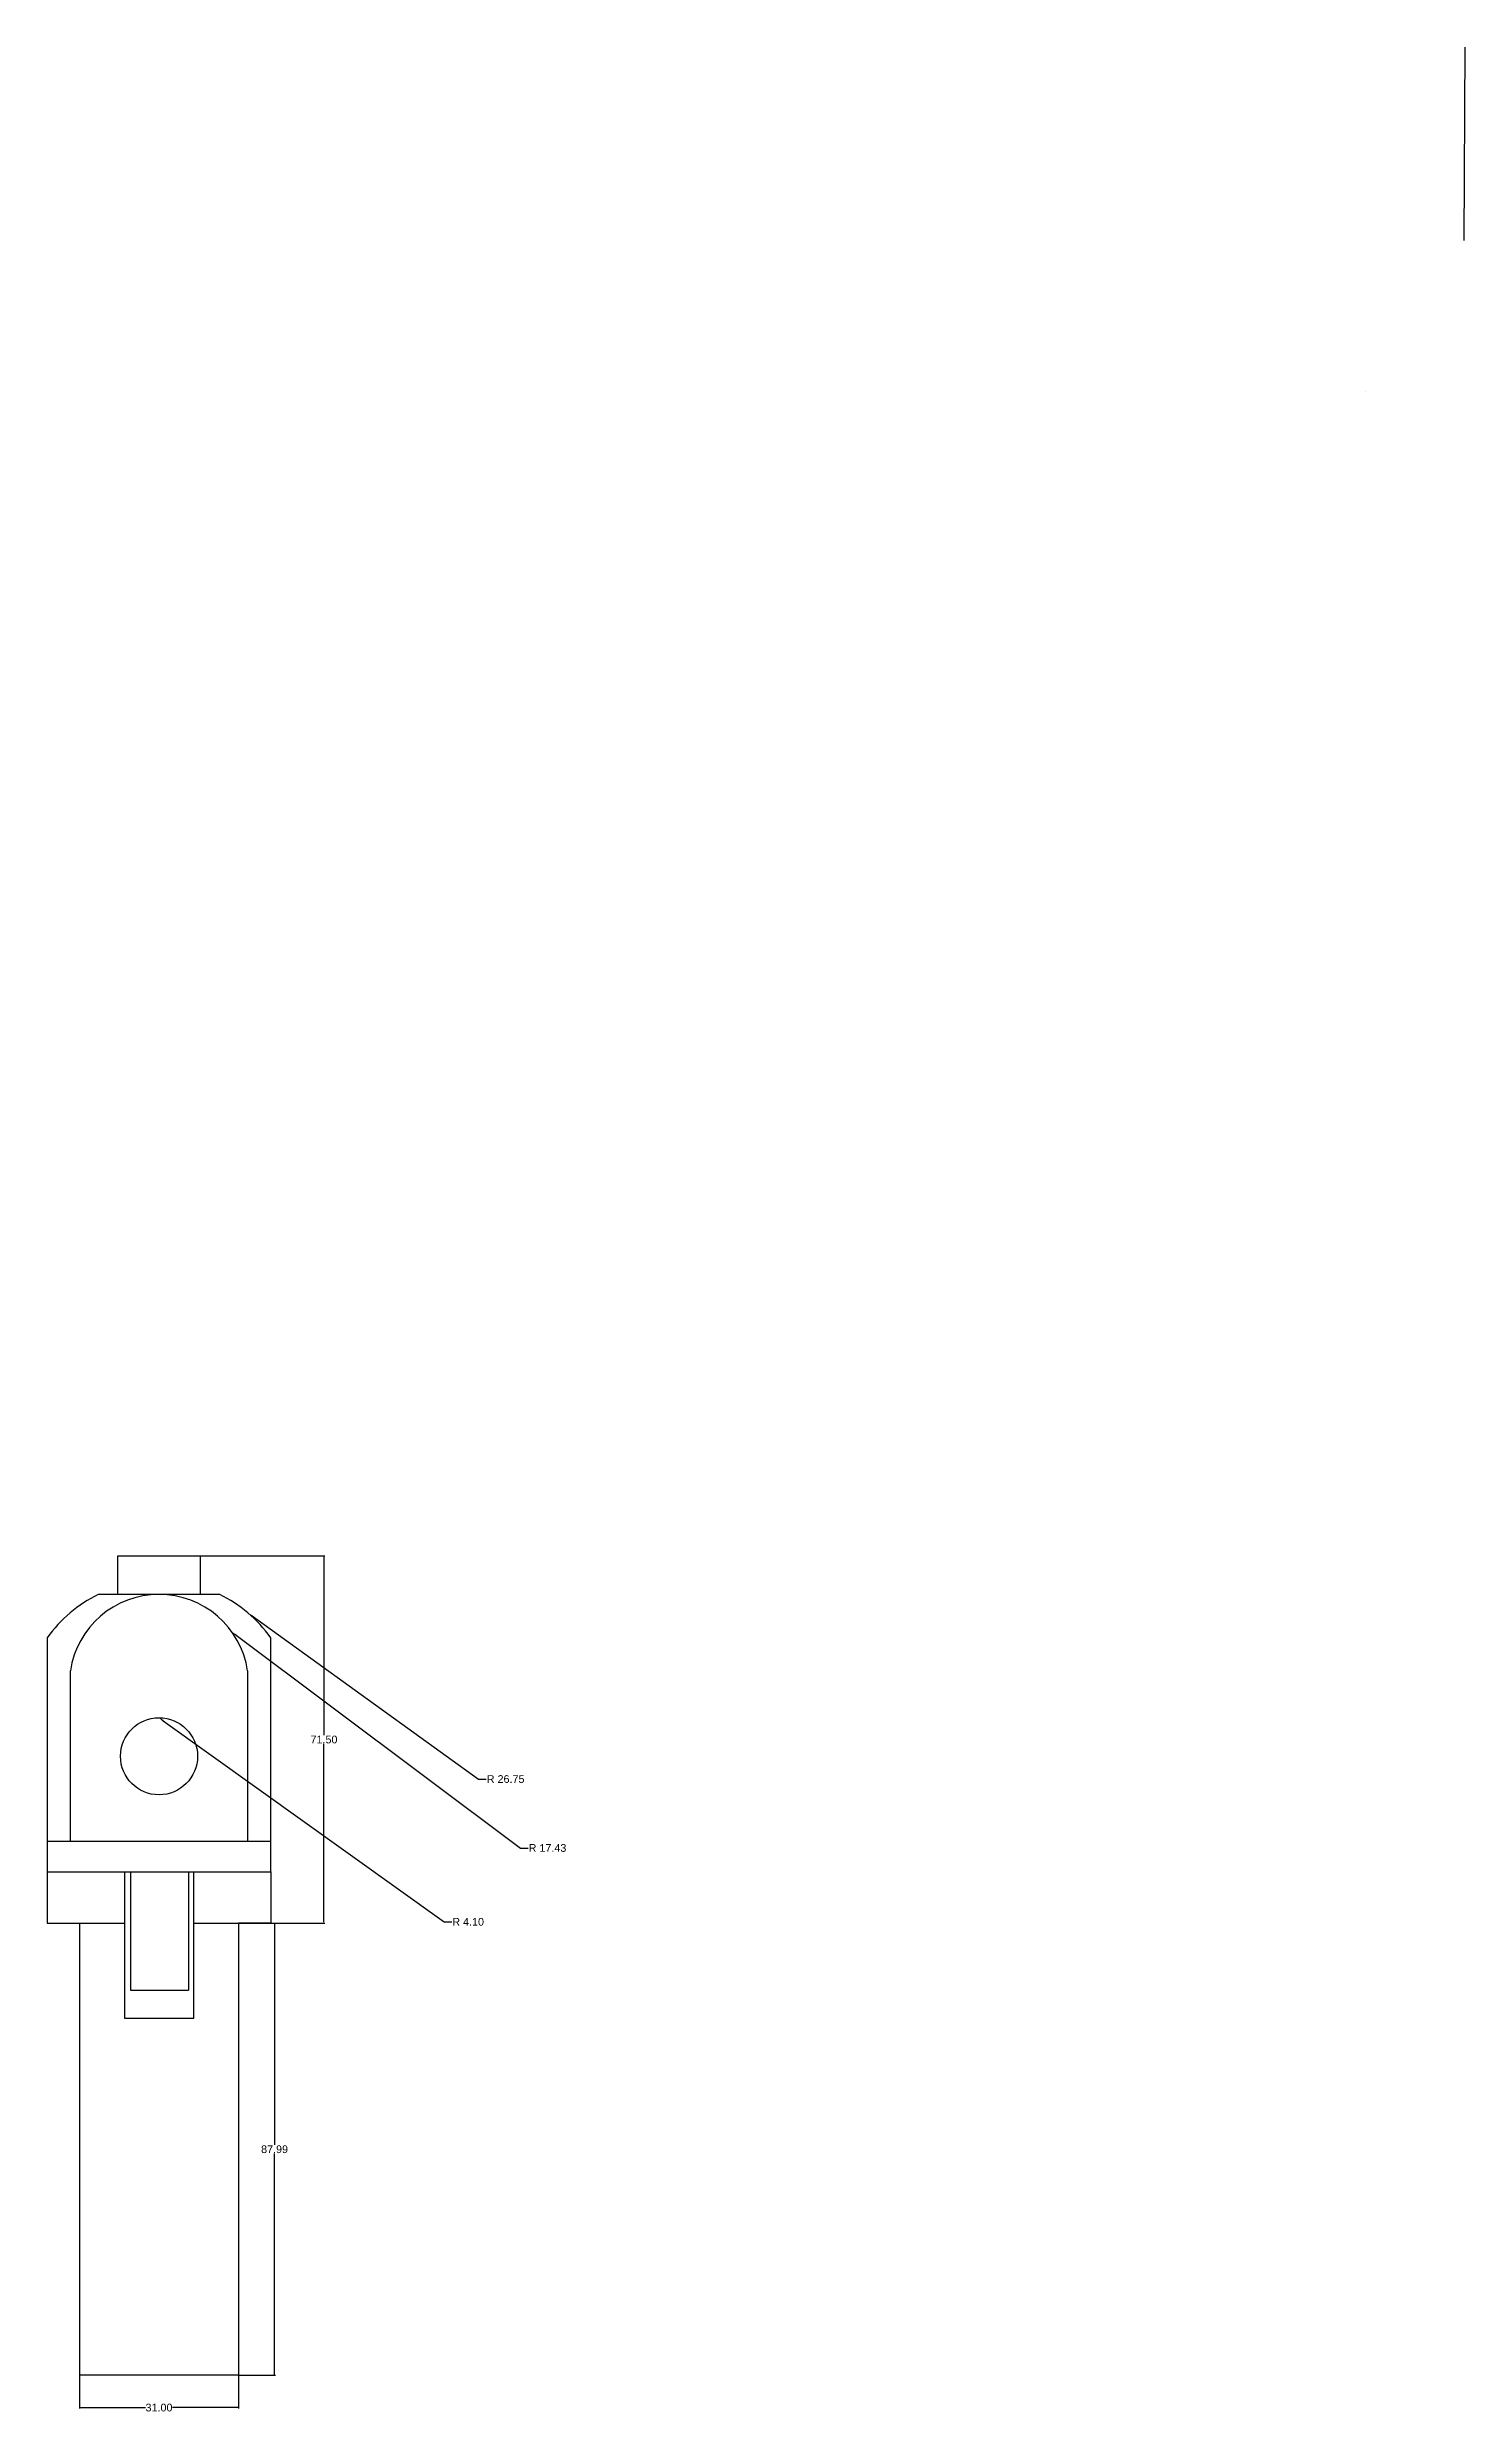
# Model space of a CAD drawing. Header units: millimetres. Extents: x 483 to 1696, y 600 to 1373.
# Drawn here: x 1419.8 to 1695.7, y 600.1 to 1060.5 of the extents above; entities that cross this region are included whole.
import ezdxf
from ezdxf import colors
from ezdxf.entities.mleader import LeaderData, LeaderLine
from ezdxf.math import Vec2, Vec3

# ---------------------------------------------------------------- set-up
doc = ezdxf.new("R2010")
doc.units = ezdxf.units.MM
doc.header["$MEASUREMENT"] = 0
for name, color, linetype in [('carcasa', 211, 'Continuous'), ('dimensiuni', 92, 'Continuous'), ('maner', 6, 'Continuous'), ('suport foregrip', 30, 'Continuous'), ('tragaci', 170, 'Continuous')]:
    doc.layers.add(name, color=color, linetype=linetype)
doc.styles.get("Standard").update_dxf_attribs({"font": 'arial.ttf'})
doc.dimstyles.get("Standard").update_dxf_attribs({"dimtxt": 0.18, "dimasz": 0.18, "dimexe": 0.18, "dimexo": 0.0625, "dimgap": 0.09, "dimtad": 0, "dimtih": 1, "dimtoh": 1, "dimdec": 4, "dimzin": 0, "dimdsep": 46, "dimtxsty": 'Standard', "dimcen": 0.09, "dimadec": 0, "dimazin": 0, "dimtfac": 1, "dimtdec": 4, "dimtofl": 0, "dimtmove": 0, "dimatfit": 3, "dimfxl": 1, "dimtolj": 1, "dimtzin": 0, "dimarcsym": 0})

msp = doc.modelspace()

# ---------------------------------------------------------------- blocks, each defined once
blk = doc.blocks.new('*D20')
at = {"layer": 'Defpoints', "color": 0, "transparency": 16777216}
for p in [(1457.01, 695.4), (1457.01, 607.41), (1464.01, 607.41)]:
    blk.add_point(p, dxfattribs=at)
at = {"layer": 'dimensiuni', "color": 0, "lineweight": -2, "transparency": 16777216}
for p, q in [((1457.08, 695.4), (1464.19, 695.4)), ((1464.01, 695.22), (1464.01, 652.26)), ((1464.01, 607.59), (1464.01, 650.55)), ((1457.08, 607.41), (1464.19, 607.41))]:
    blk.add_line(p, q, dxfattribs=at)
at = {"layer": 'dimensiuni', "color": 0, "transparency": 16777216}
for points in [[(1463.98, 695.22), (1464.04, 695.22), (1464.01, 695.4)], [(1463.98, 607.59), (1464.04, 607.59), (1464.01, 607.41)]]:
    blk.add_solid(points, dxfattribs=at)
at = {"layer": 'dimensiuni', "color": 0, "transparency": 16777216, "insert": (1464.01, 651.4), "char_height": 1.5, "attachment_point": 5}
blk.add_mtext('\\A1;87.99', dxfattribs=at)
blk = doc.blocks.new('*D21')
at = {"layer": 'Defpoints', "color": 0, "transparency": 16777216}
for p in [(1449.51, 766.9), (1463.26, 695.4), (1473.63, 695.4)]:
    blk.add_point(p, dxfattribs=at)
at = {"layer": 'dimensiuni', "color": 0, "lineweight": -2, "transparency": 16777216}
for p, q in [((1449.58, 766.9), (1473.81, 766.9)), ((1473.63, 766.72), (1473.63, 732)), ((1473.63, 695.58), (1473.63, 730.29)), ((1463.33, 695.4), (1473.81, 695.4))]:
    blk.add_line(p, q, dxfattribs=at)
at = {"layer": 'dimensiuni', "color": 0, "transparency": 16777216}
for points in [[(1473.6, 766.72), (1473.66, 766.72), (1473.63, 766.9)], [(1473.6, 695.58), (1473.66, 695.58), (1473.63, 695.4)]]:
    blk.add_solid(points, dxfattribs=at)
at = {"layer": 'dimensiuni', "color": 0, "transparency": 16777216, "insert": (1473.63, 731.15), "char_height": 1.5, "attachment_point": 5}
blk.add_mtext('\\A1;71.50', dxfattribs=at)
blk = doc.blocks.new('*D22')
at = {"layer": 'Defpoints', "color": 0, "transparency": 16777216}
for p in [(1426.01, 607.41), (1457.01, 607.41), (1457.01, 601.12)]:
    blk.add_point(p, dxfattribs=at)
at = {"layer": 'dimensiuni', "color": 0, "lineweight": -2, "transparency": 16777216}
for p, q in [((1426.01, 607.35), (1426.01, 600.94)), ((1457.01, 607.35), (1457.01, 600.94)), ((1426.19, 601.12), (1438.9, 601.12)), ((1456.83, 601.12), (1444.13, 601.12))]:
    blk.add_line(p, q, dxfattribs=at)
at = {"layer": 'dimensiuni', "color": 0, "transparency": 16777216}
for points in [[(1426.19, 601.15), (1426.19, 601.09), (1426.01, 601.12)], [(1456.83, 601.15), (1456.83, 601.09), (1457.01, 601.12)]]:
    blk.add_solid(points, dxfattribs=at)
at = {"layer": 'dimensiuni', "color": 0, "transparency": 16777216, "insert": (1441.51, 601.12), "char_height": 1.5, "attachment_point": 5}
blk.add_mtext('\\A1;31.00', dxfattribs=at)

# ---------------------------------------------------------------- dimensions: what is measured, and where the dimension line sits
at = {"layer": 'dimensiuni'}
for base, p1, p2, picture, middle in [((1473.632, 695.397), (1449.514, 766.897), (1463.264, 695.397), '*D21', (1473.632, 731.147)), ((1464.0138, 607.4118), (1457.0139, 695.3973), (1457.0139, 607.4118), '*D20', (1464.0138, 651.4045))]:
    dim = msp.add_linear_dim(base=base, p1=p1, p2=p2, angle=90, dimstyle='Standard', override={"dimtxt": 1.5, "dimdec": 2}, dxfattribs=at)
    dim.commit()
    dim.dimension.update_dxf_attribs({"geometry": picture, "text_midpoint": middle})
dim = msp.add_linear_dim(base=(1457.014, 601.116), p1=(1426.014, 607.412), p2=(1457.014, 607.412), dimstyle='Standard', override={"dimtxt": 1.5, "dimdec": 2}, dxfattribs=at)
dim.commit()
dim.dimension.update_dxf_attribs({"geometry": '*D22', "text_midpoint": (1441.514, 601.116)})

# ---------------------------------------------------------------- linework, layer by layer
at = {"layer": 'carcasa'}
for p, q in [((1695.719, 1060.521, 141.524), (1695.538, 1022.95, 141.524)), ((1676.45, 993.543, 141.524), (1676.45, 993.543, 141.524)), ((1676.45, 993.543, 141.524), (1676.45, 993.543, 141.524)), ((1433.514, 759.397), (1433.514, 766.897)), ((1433.514, 766.897), (1449.514, 766.897)), ((1449.514, 766.897), (1449.514, 759.397)), ((1424.264, 711.397), (1424.264, 744.517)), ((1458.764, 744.517), (1458.764, 711.397)), ((1419.764, 711.397), (1419.764, 705.397)), ((1463.264, 705.397), (1463.264, 711.397)), ((1419.764, 705.397), (1434.764, 705.397)), ((1419.764, 705.397), (1419.764, 695.397)), ((1434.764, 705.397), (1435.964, 705.397)), ((1435.964, 705.397), (1463.264, 705.397)), ((1463.264, 705.397), (1463.264, 695.397)), ((1419.764, 695.397), (1434.764, 695.397)), ((1448.264, 695.397), (1457.014, 695.397)), ((1463.264, 695.397), (1457.014, 695.397))]:
    msp.add_line(p, q, dxfattribs=at)
at = {"layer": 'carcasa', "elevation": 141.524}
msp.add_lwpolyline([(1676.45, 993.543), (1676.45, 993.543)], close=True, dxfattribs=at)
at = {"layer": 'carcasa'}
for points in [[(1453.328, 759.397), (1429.7, 759.397)], [(1419.764, 750.97), (1419.764, 711.397), (1424.264, 711.397), (1458.764, 711.397), (1463.264, 711.397), (1463.264, 750.97)]]:
    msp.add_lwpolyline(points, dxfattribs=at)
msp.add_circle((1441.514, 727.897), 7.5, dxfattribs=at)
for centre, radius, start, end in [((1441.514, 735.397), 26.75, 116.20806, 144.39836), ((1441.514, 741.959), 17.439, 8.43696, 171.56304), ((1441.514, 735.397), 26.75, 35.60164, 63.79194)]:
    msp.add_arc(centre, radius, start, end, dxfattribs=at)
at = {"layer": 'maner'}
for p, q in [((1426.014, 695.397), (1426.014, 607.412)), ((1457.014, 695.397), (1457.014, 607.412)), ((1457.014, 607.412), (1426.014, 607.412))]:
    msp.add_line(p, q, dxfattribs=at)
at = {"layer": 'suport foregrip'}
for p, q in [((1435.964, 705.397), (1435.964, 682.397)), ((1447.264, 705.397), (1447.264, 682.397)), ((1435.964, 682.397), (1447.264, 682.397))]:
    msp.add_line(p, q, dxfattribs=at)
at = {"layer": 'tragaci'}
for p, q in [((1434.764, 705.397), (1434.764, 676.897)), ((1448.264, 676.897), (1448.264, 705.397)), ((1434.764, 676.897), (1448.264, 676.897))]:
    msp.add_line(p, q, dxfattribs=at)

msp.set_redraw_order([(e.dxf.handle, doc.entitydb.next_handle()) for e in msp.query("TEXT MTEXT ATTDEF DIMENSION ARC_DIMENSION")])  # texts and dimensions are drawn at this point

# ---------------------------------------------------------------- leaders
at = {"layer": 'dimensiuni'}
ml = msp.add_multileader_mtext('Standard', dxfattribs=at)
ml.set_content('{\\fArial|b0|i0|c238|p34;R 26.75}', color=256)
ml.set_leader_properties()
ml.build(insert=Vec2(0, 0))
ml.multileader.update_dxf_attribs({"dogleg_length": 1.5, "arrow_head_size": 1})
ctx = ml.context
ctx.base_point, ctx.char_height, ctx.arrow_head_size, ctx.landing_gap_size, ctx.plane_origin = Vec3(1505.237, 723.453), 1.5, 1, 0.09, Vec3(1458.817, 755.798)
notes = []
notes.append((ctx, [(0, (1, 1, 0), (1503.737, 723.453), (1, 0), 1.5, [(0, [(1458.817, 755.798)], 0, [])])]))
ctx.mtext.insert, ctx.mtext.flow_direction = Vec3(1505.327, 724.215), 5
ml = msp.add_multileader_mtext('Standard', dxfattribs=at)
ml.set_content('{\\fArial|b0|i0|c238|p34;R 17.43}', color=256)
ml.set_leader_properties()
ml.build(insert=Vec2(0, 0))
ml.multileader.update_dxf_attribs({"dogleg_length": 1.5, "arrow_head_size": 1})
ctx = ml.context
ctx.base_point, ctx.char_height, ctx.arrow_head_size, ctx.landing_gap_size, ctx.plane_origin = Vec3(1513.389, 710.037), 1.5, 1, 0.09, Vec3(1455.714, 752.08)
notes.append((ctx, [(0, (1, 1, 0), (1511.889, 710.037), (1, 0), 1.5, [(0, [(1455.714, 752.08)], 0, [])])]))
ctx.mtext.insert, ctx.mtext.flow_direction = Vec3(1513.479, 710.8), 5
ml = msp.add_multileader_mtext('Standard', dxfattribs=at)
ml.set_content('{\\fArial|b0|i0|c238|p34;R 4.10}', color=256)
ml.set_leader_properties()
ml.build(insert=Vec2(0, 0))
ml.multileader.update_dxf_attribs({"dogleg_length": 1.5, "arrow_head_size": 1})
ctx = ml.context
ctx.base_point, ctx.char_height, ctx.arrow_head_size, ctx.landing_gap_size, ctx.plane_origin = Vec3(1498.524, 695.663), 1.5, 1, 0.09, Vec3(1441.514, 735.397)
notes.append((ctx, [(0, (1, 1, 0), (1497.024, 695.663), (1, 0), 1.5, [(0, [(1441.514, 735.397)], 0, [])])]))
ctx.mtext.insert, ctx.mtext.flow_direction = Vec3(1498.614, 696.426), 5
for ctx, leaders in notes:
    for number, flags, end, landing, length, lines in leaders:
        leader = LeaderData()
        leader.index, (leader.has_last_leader_line, leader.has_dogleg_vector, leader.attachment_direction) = number, flags
        leader.last_leader_point, leader.dogleg_vector, leader.dogleg_length = Vec3(end), Vec3(landing), length
        for number, points, colour, breaks in lines:
            line = LeaderLine()
            line.index, line.vertices, line.color, line.breaks = number, Vec3.list(points), colors.encode_raw_color(colour), breaks
            leader.lines.append(line)
        ctx.leaders.append(leader)

doc.saveas('drawing.dxf')
